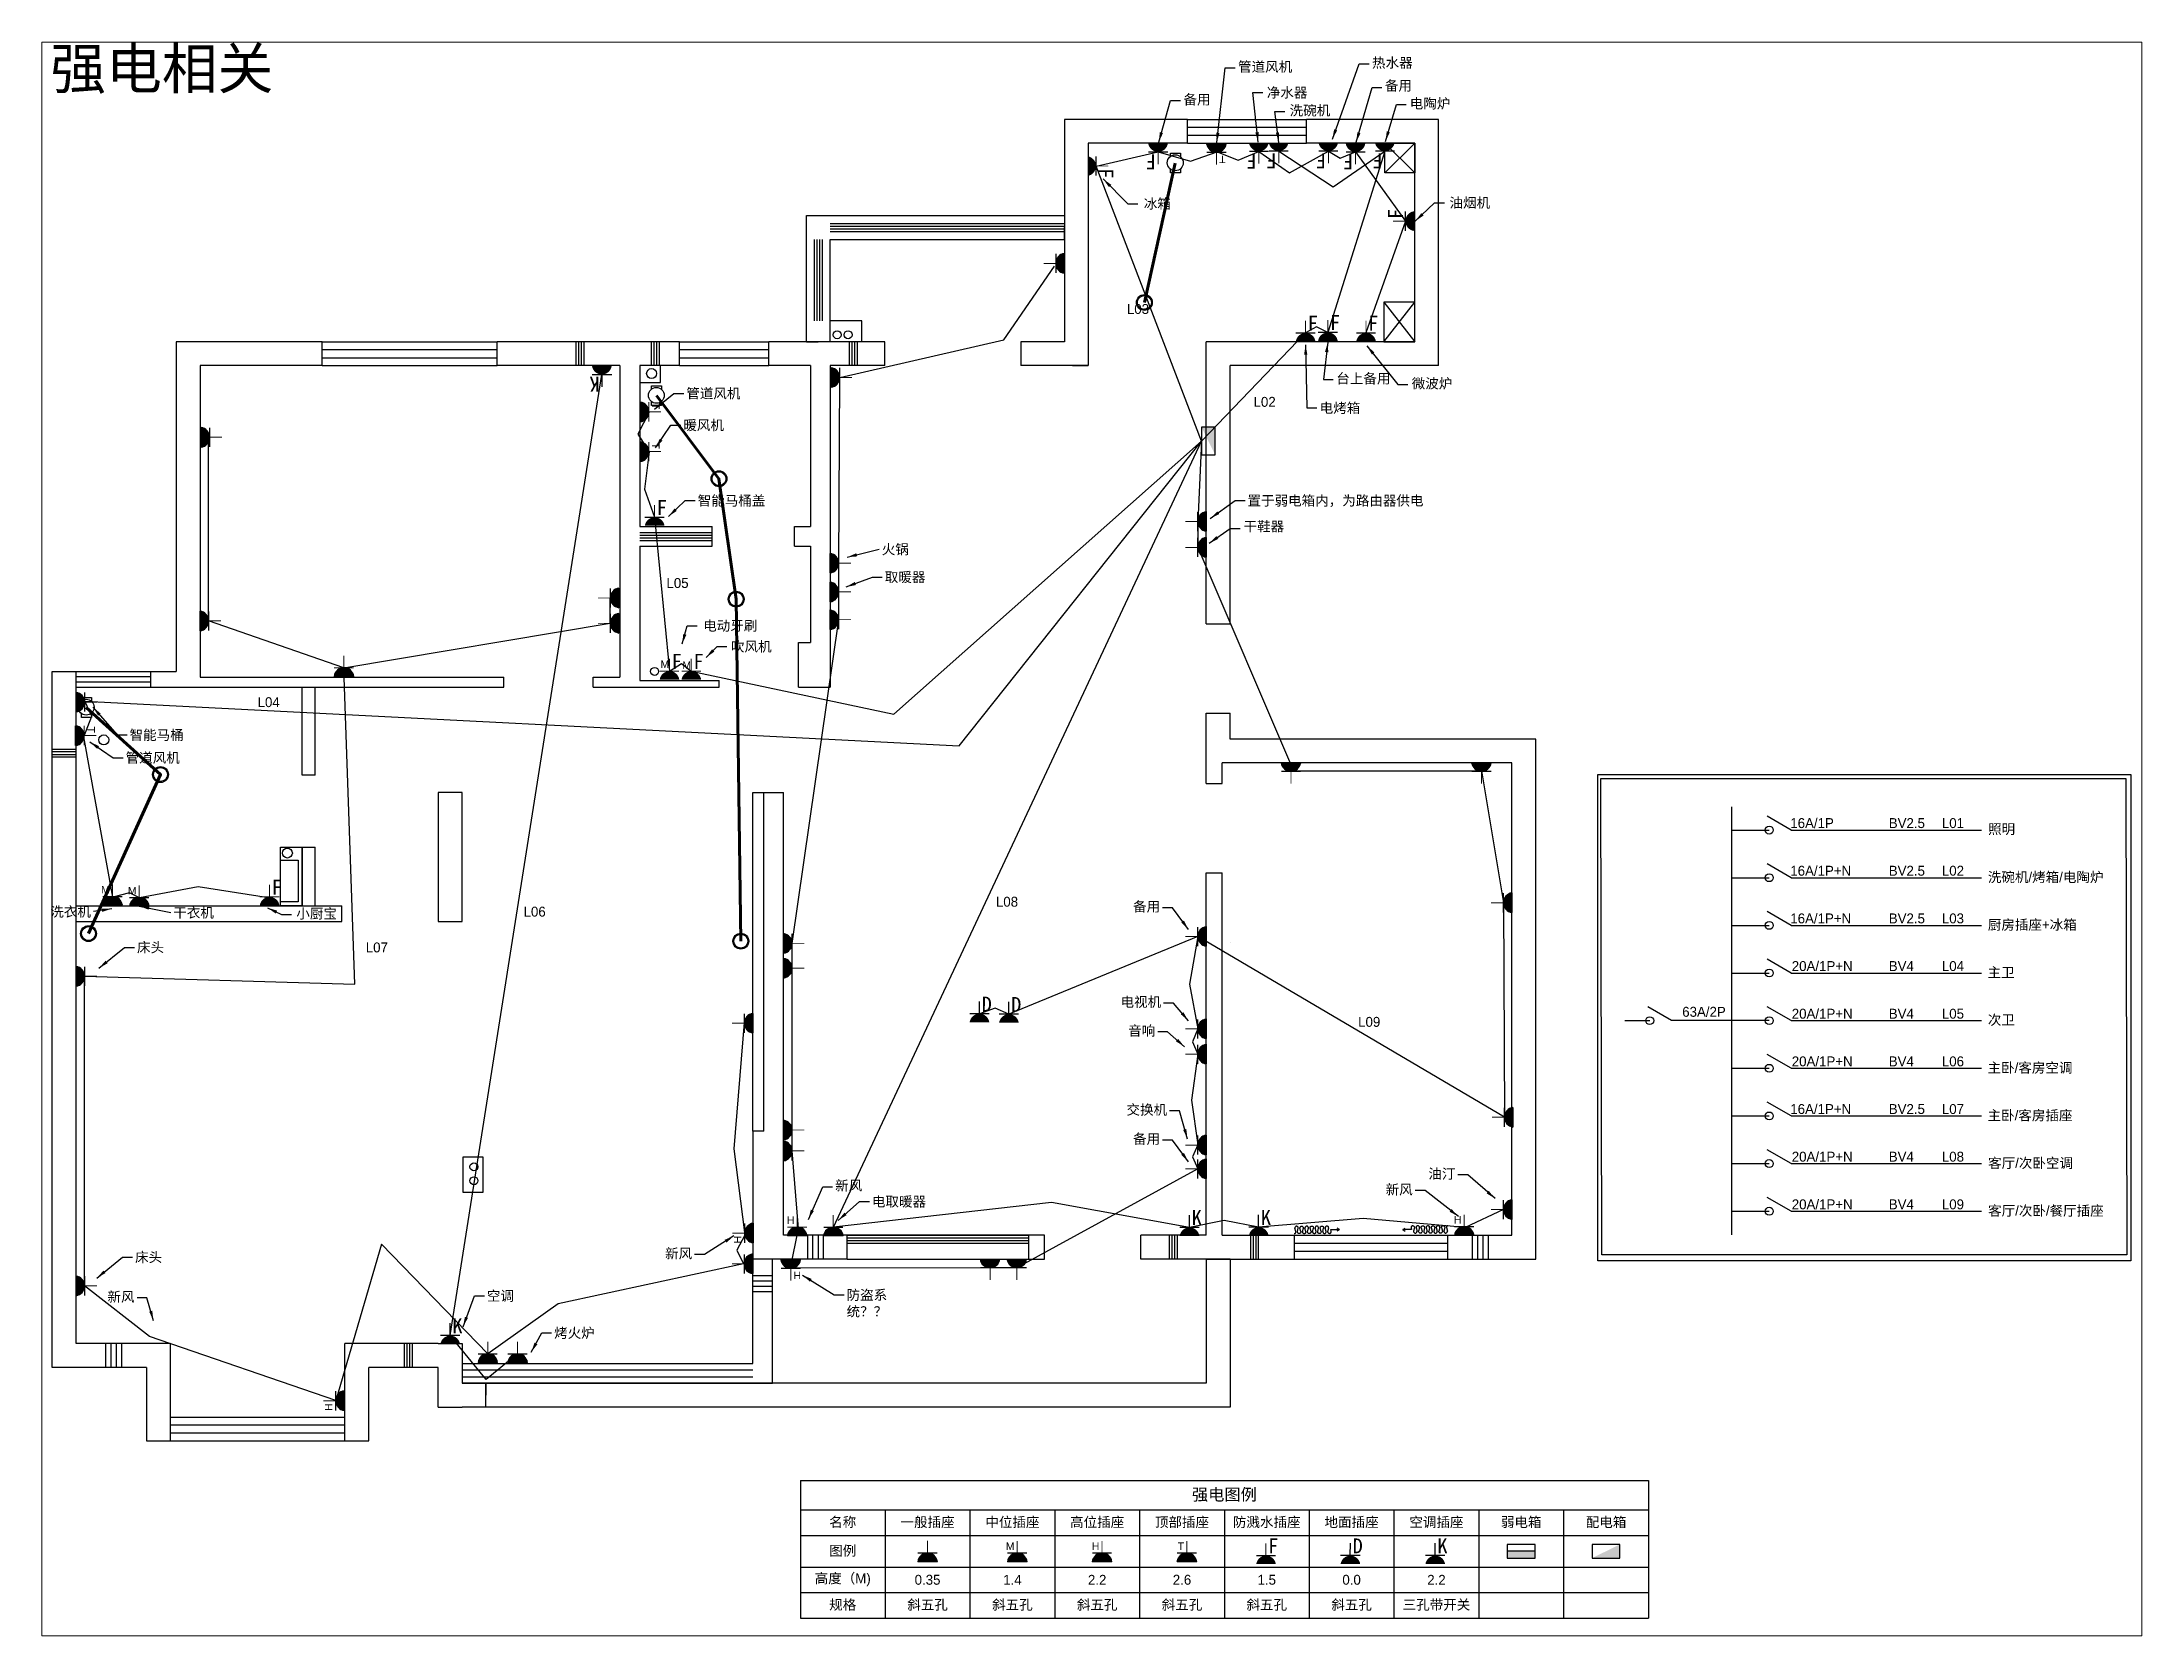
# Paper-space layout 'strong current' of a CAD drawing. Header units: millimetres. Extents: x 0 to 257, y 0 to 195.
# The model-space entities are those that its viewports show. They can reach past a viewport. Long polylines and large blocks are cut down to what shows.
import ezdxf

# ---------------------------------------------------------------- set-up
doc = ezdxf.new("R2010")
doc.units = ezdxf.units.MM
doc.linetypes.add('ACAD_ISO03W100', pattern=[30, 12, -18])
for name, color, linetype in [('air supply', 3, 'Continuous'), ('dim', 7, 'Continuous'), ('lighting', 6, 'Continuous'), ('new wall', 90, 'Continuous'), ('strong current', 1, 'Continuous'), ('wall', 7, 'Continuous'), ('windows', 140, 'Continuous')]:
    doc.layers.add(name, color=color, linetype=linetype)
doc.styles.get("Standard").update_dxf_attribs({"font": 'Heiti SC.ttf'})
doc.styles.add('汉字', font='', dxfattribs={"width": 0.65, "height": 75})
doc.styles.get('汉字').set_extended_font_data('FangSong_GB2312')
doc.linetypes.add('ZIGZAG', pattern='A,0.00254,-5.08,[131,ltypeshp.shx,S=5.08,R=0,X=-5.08,Y=0],-10.16,[131,ltypeshp.shx,S=5.08,R=180,X=5.08,Y=0],-5.08', length=20.32254)
doc.dimstyles.new('副本 ISO-25', dxfattribs={"dimscale": 40, "dimtxt": 2.5, "dimasz": 2.5, "dimexe": 1.25, "dimexo": 0.625, "dimgap": 0.63, "dimtad": 0, "dimdec": 0, "dimtxsty": 'Standard', "dimblk": 'OBLIQUE', "dimblk1": 'OBLIQUE', "dimblk2": 'OBLIQUE', "dimcen": 2.5, "dimadec": 0, "dimazin": 0, "dimtfac": 1, "dimtdec": 0, "dimtmove": 0, "dimatfit": 3, "dimfxl": 1, "dimarcsym": 0})

psp = doc.layouts.new('strong current')

# ---------------------------------------------------------------- texts
at = {"layer": 'wall', "transparency": 33554687, "insert": (1.14, 194.15), "char_height": 5, "attachment_point": 1}
psp.add_mtext_dynamic_manual_height_columns('强电相关', width=71.6264, gutter_width=500, heights=[0], dxfattribs=at)

msp = doc.modelspace()

# ---------------------------------------------------------------- texts
at = {"layer": 'strong current', "color": 0, "transparency": 33554687}
for s, p in [('16A/1P', (18435, 7672.1)), ('BV2.5', (19427.4, 7672.1)), ('L01', (19962.3, 7672.1)), ('照明', (20427.8, 7612.1)), ('16A/1P+N', (18435, 7192.1)), ('BV2.5', (19427.4, 7192.1)), ('L02', (19962.3, 7192.1)), ('洗碗机/烤箱/电陶炉', (20425.3, 7128)), ('16A/1P+N', (18435, 6712.1)), ('BV2.5', (19427.4, 6712.1)), ('L03', (19962.3, 6712.1)), ('厨房插座+冰箱', (20425.3, 6648)), ('20A/1P+N', (18449.8, 6232.1)), ('BV4', (19427.4, 6232.1)), ('L04', (19962.3, 6232.1)), ('主卫', (20422.8, 6168)), ('63A/2P', (17345.8, 5771.3)), ('20A/1P+N', (18449.8, 5752.1)), ('BV4', (19427.4, 5752.1)), ('L05', (19962.3, 5752.1)), ('次卫', (20425.3, 5690.5)), ('20A/1P+N', (18449.8, 5272.1)), ('BV4', (19427.4, 5272.1)), ('L06', (19962.3, 5272.1)), ('主卧/客房空调', (20422.8, 5208)), ('16A/1P+N', (18435, 4792.1)), ('BV2.5', (19427.4, 4792.1)), ('L07', (19962.3, 4792.1)), ('主卧/客房插座', (20422.8, 4728)), ('20A/1P+N', (18449.8, 4312.1)), ('BV4', (19427.4, 4312.1)), ('L08', (19962.3, 4312.1)), ('客厅/次卧空调', (20427.8, 4248)), ('20A/1P+N', (18449.8, 3832.1)), ('BV4', (19427.4, 3832.1)), ('L09', (19962.3, 3832.1)), ('客厅/次卧/餐厅插座', (20427.8, 3768))]:
    msp.add_text(s, height=100, dxfattribs=at).set_placement(p)
at = {"layer": 'strong current', "color": 2, "style": '汉字'}
msp.add_text('D', height=150.5, rotation=359.60076, dxfattribs=at).set_placement((10286.1, 5824.5))
at = {"layer": 'strong current', "ltscale": 8, "char_height": 100}
for s, insert, attachment_point in [('管道风机', (12870, 15390), 1), ('热水器', (14220, 15430), 1), ('备用', (12320, 15060), 1), ('净水器', (13160, 15130), 1), ('备用', (14350, 15200), 1), ('电陶炉', (14600, 15020), 1), ('洗碗机', (13390, 14950), 1), ('冰箱', (11920, 14010), 1), ('\\pxql;油烟机', (15000, 14020), 1), ('管道风机', (7310, 12100), 1), ('\\pxql;台上备用', (13860, 12250), 1), ('微波炉', (14620, 12200), 1), ('\\pxql;电烤箱', (13692.7, 11953.4), 1), ('暖风机', (7280, 11780), 1), ('智能马桶盖', (7425.2, 11020), 1), ('置于弱电箱内，为路由器供电', (12965.2, 11020), 1), ('干鞋器', (12925.2, 10760), 1), ('火锅', (9280, 10530), 1), ('取暖器', (9310, 10250), 1), ('电动牙刷', (7480, 9760), 1), ('吹风机', (7760, 9550), 1), ('智能马桶', (1700, 8660), 1), ('管道风机', (1660, 8430), 1), ('洗衣机', (1310, 6880), 3), ('干衣机', (2140, 6870), 1), ('小厨宝', (3380, 6750), 7), ('备用', (12084.8, 6820), 9), ('床头', (1775.2, 6520), 1), ('电视机', (12094.8, 5860), 9), ('音响', (12034.8, 5570), 9), ('交换机', (12154.8, 4774), 9), ('备用', (12084.8, 4480), 9), ('油汀', (15060, 4130), 9), ('新风', (8810, 4010), 7), ('新风', (14630, 3970), 9), ('电取暖器', (9180, 3960), 1), ('床头', (1755.2, 3400), 1), ('新风', (7368.6, 3325.8), 9), ('新风', (1750, 2890), 9), ('空调', (5300, 3010), 1), ('烤火炉', (5977.7, 2636.8), 1)]:
    msp.add_mtext(s, dxfattribs=dict(at, insert=insert, attachment_point=attachment_point))
at = {"layer": 'strong current', "ltscale": 8, "attachment_point": 1}
for s, width, insert, char_height in [('L03', 290, (11750, 12950), 100), ('L02', 290, (13026.1, 12014.6), 100), ('L05', 530, (7110, 10190), 100), ('{\\fArial|b0|i0|c134|p0;\\C2;M}', 160, (7050, 9360), 75), ('{\\fArial|b0|i0|c134|p0;\\C2;M}', 160, (7270, 9350), 75), ('L04', 280, (2990, 8990), 100), ('L06', 530, (5670, 6880), 100), ('{\\H2x;L08}', 670, (10430, 6980), 50), ('L07', 530, (4080, 6520), 100), ('{\\H2x;L09}', 670, (14080, 5770), 50)]:
    msp.add_mtext_dynamic_manual_height_columns(s, width=width, gutter_width=250, heights=[0], dxfattribs=dict(at, insert=insert, char_height=char_height))
at = {"layer": 'strong current', "ltscale": 8, "insert": (8925.2, 3020), "char_height": 100, "width": 707.043, "attachment_point": 1}
msp.add_mtext('防盗系统？？', dxfattribs=at)

# ---------------------------------------------------------------- blocks, each defined once
blk = doc.blocks.new('*T290')
at = {"layer": 'dim', "color": 0, "linetype": 'ByBlock', "lineweight": -2, "ltscale": 8, "transparency": 16777216}
for p, q in [((0, 0), (760, 0)), ((0, 0), (0, -456)), ((760, 0), (760, -456)), ((0, -132), (760, -132)), ((380, -132), (380, -456)), ((0, -240), (760, -240)), ((0, -348), (760, -348)), ((0, -456), (760, -456))]:
    blk.add_line(p, q, dxfattribs=at)
at = {"layer": 'dim', "color": 0, "ltscale": 8, "transparency": 16777216}
for s, insert, char_height, width, attachment_point in [('top', (190, -186), 54, 344, 5), ('window', (380, -66), 72, 724, 5), ('290', (742, -150), 54, 344, 3), ('bottom', (190, -366), 54, 344, 2), ('900', (742, -366), 54, 344, 3)]:
    blk.add_mtext(s, dxfattribs=dict(at, insert=insert, char_height=char_height, width=width, attachment_point=attachment_point))
blk = doc.blocks.new('socket')
at = {"layer": 'strong current'}
blk.add_hatch(color=2, dxfattribs=at).paths.add_polyline_path([(99, 0, 0.86847), (-99, 0)])
at = {"layer": 'strong current', "color": 2}
blk.add_line((99, 0), (-99, 0), dxfattribs=at)
for points, const_width in [([(-1, 86), (-1, 210)], 9.63), ([(97, 86), (-99, 86)], 12.8)]:
    blk.add_lwpolyline(points, dxfattribs=dict(at, const_width=const_width))
blk.add_arc((0, -14), 100, 8.0533, 171.9467, dxfattribs=at)
blk = doc.blocks.new('socket water proff')
at = {"layer": 'strong current'}
blk.add_hatch(color=2, dxfattribs=at).paths.add_polyline_path([(100, -7, 0.86847), (-98, -7)])
at = {"layer": 'strong current', "color": 2}
for points, const_width in [([(98, 79), (-98, 79)], 12.8), ([(0, 79), (0, 203)], 9.63)]:
    blk.add_lwpolyline(points, dxfattribs=dict(at, const_width=const_width))
at = {"layer": 'strong current', "color": 2, "style": '汉字'}
blk.add_text('F', height=151, dxfattribs=at).set_placement((22, 102))
blk = doc.blocks.new('strong current box')
at = {"layer": 'strong current'}
blk.add_hatch(color=2, dxfattribs=at).paths.add_polyline_path([(-280, 69), (-280, 0), (0, 0), (0, 138), (-280, 0)])
at = {"layer": 'strong current', "color": 2}
blk.add_lwpolyline([(0, 138), (-280, 138), (-280, 0), (0, 0)], close=True, dxfattribs=at)
blk = doc.blocks.new('socket air condition')
at = {"layer": 'strong current'}
h = blk.add_hatch(color=2, dxfattribs=at)
edge = h.paths.add_edge_path()
edge.add_ellipse((1, -20), major_axis=(100, 0), ratio=1, start_angle=8.0533, end_angle=171.9466)
edge.add_line((-98, -6), (100, -6))
at = {"layer": 'strong current', "color": 2}
for p, q in [((98, 80), (-98, 80)), ((0, 80), (0, 204))]:
    blk.add_line(p, q, dxfattribs=at)
at = {"layer": 'strong current', "color": 2, "style": '汉字'}
blk.add_text('K', height=151, dxfattribs=at).set_placement((22, 103))
blk = doc.blocks.new('_Oblique')
at = {"color": 0, "linetype": 'ByBlock', "lineweight": -2}
blk.add_line((-0.5, -0.5), (0.5, 0.5), dxfattribs=at)
blk = doc.blocks.new('*T325')
at = {"layer": 'dim', "color": 0, "linetype": 'ByBlock', "lineweight": -2, "ltscale": 8, "transparency": 16777216}
for p, q in [((0, 0), (952.5, 0)), ((0, 0), (0, -352.5)), ((952.5, 0), (952.5, -352.5)), ((0, -82.5), (952.5, -82.5)), ((0, -150), (952.5, -150)), ((476.25, -82.5), (476.25, -352.5)), ((0, -217.5), (952.5, -217.5)), ((0, -285), (952.5, -285)), ((0, -352.5), (952.5, -352.5))]:
    blk.add_line(p, q, dxfattribs=at)
at = {"layer": 'dim', "color": 0, "ltscale": 8, "transparency": 16777216}
for s, insert, char_height, width, attachment_point in [('东侧门洞', (238.125, -161.25), 33.75, 453.75, 2), ('墙高', (238.125, -116.25), 33.75, 453.75, 5), ('阳台隔断', (476.25, -41.25), 45, 930, 5), ('800', (941.25, -93.75), 33.75, 453.75, 3), ('窗宽', (238.125, -228.75), 33.75, 453.75, 2), ('1830', (941.25, -228.75), 33.75, 453.75, 3)]:
    blk.add_mtext(s, dxfattribs=dict(at, insert=insert, char_height=char_height, width=width, attachment_point=attachment_point))
blk = doc.blocks.new('*T326')
at = {"layer": 'dim', "color": 0, "linetype": 'ByBlock', "lineweight": -2, "ltscale": 8, "transparency": 16777216}
for p, q in [((0, 0), (760, 0)), ((0, 0), (0, -456)), ((760, 0), (760, -456)), ((0, -132), (760, -132)), ((380, -132), (380, -456)), ((0, -240), (760, -240)), ((0, -348), (760, -348)), ((0, -456), (760, -456))]:
    blk.add_line(p, q, dxfattribs=at)
at = {"layer": 'dim', "color": 0, "ltscale": 8, "transparency": 16777216}
for s, insert, char_height, width, attachment_point in [('墙高', (190, -186), 54, 344, 5), ('阳台', (380, -66), 72, 724, 5), ('1200', (742, -150), 54, 344, 3)]:
    blk.add_mtext(s, dxfattribs=dict(at, insert=insert, char_height=char_height, width=width, attachment_point=attachment_point))
blk = doc.blocks.new('fgdgfgfrd')
at = {"layer": ''}
blk.add_hatch(color=2, dxfattribs=at).paths.add_polyline_path([(-169345, -1042559, 0.86847), (-169558, -1042559)])
at = {"layer": '', "color": 2}
blk.add_line((-169345, -1042559), (-169558, -1042559), dxfattribs=at)
for points, const_width in [([(-169347, -1042466), (-169559, -1042466)], 13.8), ([(-169453, -1042466), (-169453, -1042333)], 10.4)]:
    blk.add_lwpolyline(points, dxfattribs=dict(at, const_width=const_width))
blk.add_arc((-169452, -1042574), 108, 8.0533, 171.9467, dxfattribs=at)
blk = doc.blocks.new('socket mid')
at = {"layer": 'strong current', "xscale": 0.9292800000917901, "yscale": 0.9292800000917901, "zscale": 0.9292800000917901}
blk.add_blockref('fgdgfgfrd', (157466, 968825), dxfattribs=at)
at = {"layer": 'strong current', "color": 2, "lineweight": 100, "ltscale": 8, "insert": (-200, 190), "char_height": 75, "attachment_point": 1}
blk.add_mtext_dynamic_manual_height_columns('\\pxqr;{\\fArial|b0|i0|c134|p0;M}', width=170, gutter_width=250, heights=[0], dxfattribs=at)
blk = doc.blocks.new('socket high')
at = {"layer": 'strong current', "xscale": 0.9292800000917901, "yscale": 0.9292800000917901, "zscale": 0.9292800000917901}
blk.add_blockref('fgdgfgfrd', (157466, 968825), dxfattribs=at)
at = {"layer": 'strong current', "color": 2, "lineweight": 100, "ltscale": 8, "insert": (-200, 190), "char_height": 75, "attachment_point": 1}
blk.add_mtext_dynamic_manual_height_columns('\\pxqr;{\\fArial|b0|i0|c134|p0;H}', width=170, gutter_width=250, heights=[0], dxfattribs=at)
blk = doc.blocks.new('socket top')
at = {"layer": 'strong current', "xscale": 0.9292800000917901, "yscale": 0.9292800000917901, "zscale": 0.9292800000917901}
blk.add_blockref('fgdgfgfrd', (157466, 968825), dxfattribs=at)
at = {"layer": 'strong current', "color": 2, "lineweight": 100, "ltscale": 8, "insert": (-200, 190), "char_height": 75, "attachment_point": 1}
blk.add_mtext_dynamic_manual_height_columns('\\pxqr;{\\fArial|b0|i0|c134|p0;T}', width=170, gutter_width=250, heights=[0], dxfattribs=at)
blk = doc.blocks.new('socket ground')
at = {"layer": 'strong current'}
h = blk.add_hatch(color=2, dxfattribs=at)
edge = h.paths.add_edge_path()
edge.add_ellipse((1, -13), major_axis=(100, -1), ratio=1, start_angle=8.0533, end_angle=171.9466)
edge.add_line((-98, 2), (100, 1))
at = {"layer": 'strong current', "color": 2}
for p, q in [((99, 87), (-98, 88)), ((0, 88), (1, 211))]:
    blk.add_line(p, q, dxfattribs=at)
at = {"layer": 'strong current', "color": 2, "style": '汉字'}
blk.add_text('D', height=151, rotation=359.6008, dxfattribs=at).set_placement((23, 110))
blk = doc.blocks.new('light current box')
at = {"layer": 'strong current'}
blk.add_hatch(color=2, dxfattribs=at).paths.add_polyline_path([(-280, 69), (-280, 0), (0, 0), (0, 69)])
at = {"layer": '', "color": 2}
blk.add_line((0, 69), (-280, 69), dxfattribs=at)
at = {"layer": 'strong current', "color": 2}
blk.add_lwpolyline([(0, 138), (-280, 138), (-280, 0), (0, 0)], close=True, dxfattribs=at)
blk = doc.blocks.new('*T330')
at = {"layer": 'strong current', "color": 0, "linetype": 'ByBlock', "lineweight": -2, "ltscale": 8, "transparency": 16777216}
for p, q in [((0, 0), (8546, 0)), ((0, 0), (0, -1385)), ((8546, 0), (8546, -1385)), ((0, -296), (8546, -296)), ((855, -296), (855, -1385)), ((1709, -296), (1709, -1385)), ((2564, -296), (2564, -1385)), ((3418, -296), (3418, -1385)), ((4273, -296), (4273, -1385)), ((5128, -296), (5128, -1385)), ((5982, -296), (5982, -1385)), ((6837, -296), (6837, -1385)), ((7691, -296), (7691, -1385)), ((0, -552), (8546, -552)), ((0, -872), (8546, -872)), ((0, -1128), (8546, -1128)), ((0, -1385), (8546, -1385))]:
    blk.add_line(p, q, dxfattribs=at)
at = {"layer": 'strong current', "color": 0, "ltscale": 8, "transparency": 16777216}
for name, p in [('socket', (1282, -817)), ('socket mid', (2188, -813)), ('socket high', (3043, -813)), ('socket top', (3897, -813)), ('socket water proff', (4692, -835)), ('socket ground', (5542, -843)), ('socket air condition', (6397, -836)), ('light current box', (7404, -781)), ('strong current box', (8259, -781))]:
    blk.add_blockref(name, p, dxfattribs=at)
at = {"layer": 'strong current', "color": 0, "ltscale": 8, "transparency": 16777216, "attachment_point": 5}
for s, insert, char_height, width in [('强电图例', (4273, -148), 120, 8486.1), ('名称', (427, -424), 100, 794.61), ('一般插座', (1282, -424), 100, 794.61), ('中位插座', (2137, -424), 100, 794.61), ('高位插座', (2991, -424), 100, 794.61), ('顶部插座', (3846, -424), 100, 794.61), ('防溅水插座', (4700, -424), 100, 794.61), ('地面插座', (5555, -424), 100, 794.61), ('{\\fArial Unicode MS|b0|i0|c134|p0;空调插座', (6410, -424), 100, 794.61), ('弱电箱', (7264, -424), 100, 794.61), ('配电箱', (8119, -424), 100, 794.61), ('图例', (427, -712), 100, 794.61), ('高度（M)', (427, -1000), 100, 794.61), ('0.35', (1282, -1000), 100, 794.61), ('1.4', (2137, -1000), 100, 794.61), ('2.2', (2991, -1000), 100, 794.61), ('2.6', (3846, -1000), 100, 794.61), ('1.5', (4700, -1000), 100, 794.61), ('0.0', (5555, -1000), 100, 794.61), ('2.2', (6410, -1000), 100, 794.61), ('规格', (427, -1256), 100, 794.61), ('斜五孔', (1282, -1256), 100, 794.61), ('斜五孔', (2137, -1256), 100, 794.61), ('斜五孔', (2991, -1256), 100, 794.61), ('斜五孔', (3846, -1256), 100, 794.61), ('{\\fArial Unicode MS|b0|i0|c134|p0;斜五孔', (4700, -1256), 100, 794.61), ('{\\fArial Unicode MS|b0|i0|c134|p0;斜五孔', (5555, -1256), 100, 794.61), ('{\\fArial Unicode MS|b0|i0|c134|p0;三孔带开关', (6410, -1256), 100, 794.61)]:
    blk.add_mtext(s, dxfattribs=dict(at, insert=insert, char_height=char_height, width=width))
blk = doc.blocks.new('curtain')
for p, q in [((0, 0), (22, 14)), ((0, 0), (22, -14)), ((86, 0), (0, 0)), ((82, 19), (86, 0)), ((117, 19), (108, -17)), ((133, 19), (143, -16)), ((168, 19), (159, -16)), ((184, 19), (194, -16)), ((219, 19), (210, -16)), ((235, 19), (245, -16)), ((270, 19), (261, -16)), ((286, 20), (296, -16)), ((321, 20), (312, -16)), ((337, 20), (347, -16)), ((372, 20), (363, -16)), ((388, 20), (398, -15)), ((423, 20), (414, -15)), ((439, 20), (449, -15))]:
    blk.add_line(p, q)
for points in [[(99, 39, 0.110171), (93, 38, 0.102587), (87, 33, 0.093414), (83, 27, 0.087823), (82, 19, 0.003473), (82, 19, 0.093414)], [(99, 39, -0.110171), (106, 38, -0.102587), (112, 33, -0.093414), (116, 27, -0.087823), (117, 19, -0.003473), (117, 19, -0.093414)], [(150, 39, 0.110171), (144, 38, 0.102587), (138, 33, 0.093414), (134, 27, 0.087823), (133, 19, 0.003473), (133, 19, 0.093414)], [(168, 19, 0.003473), (168, 19, 0.087823), (167, 27, 0.093414), (163, 33, 0.102587), (157, 38, 0.110171), (150, 39, 0.110171)], [(184, 19, -0.003473), (184, 19, -0.087823), (185, 27, -0.093414), (189, 34, -0.102587), (195, 38, -0.110171), (202, 39, -0.110171)], [(202, 39, -0.110171), (208, 38, -0.102587), (214, 34, -0.093414), (218, 27, -0.087823), (219, 20, -0.003473), (219, 19, -0.093414)], [(253, 40, 0.110171), (246, 38, 0.102587), (240, 34, 0.093414), (236, 27, 0.087823), (235, 20, 0.003473), (235, 19, 0.093414)], [(270, 19, 0.003473), (270, 20, 0.087823), (269, 28, 0.093414), (265, 34, 0.102587), (259, 38, 0.110171), (253, 40, 0.110171)], [(286, 20, -0.003473), (286, 20, -0.087823), (287, 28, -0.093414), (291, 34, -0.102587), (297, 38, -0.110171), (304, 40, -0.110171)], [(304, 40, -0.110171), (310, 38, -0.102587), (316, 34, -0.093414), (320, 28, -0.087823), (321, 20, -0.003473), (321, 20, -0.093414)], [(355, 40, 0.110171), (348, 39, 0.102587), (342, 34, 0.093414), (338, 28, 0.087823), (337, 20, 0.003473), (337, 20, 0.093414)], [(372, 20, 0.003473), (372, 20, 0.087823), (371, 28, 0.093414), (367, 34, 0.102587), (361, 39, 0.110171), (355, 40, 0.110171)], [(388, 20, -0.003473), (388, 20, -0.087823), (389, 28, -0.093414), (393, 34, -0.102587), (399, 39, -0.110171), (406, 40, -0.110171)], [(406, 40, -0.110171), (412, 39, -0.102587), (418, 34, -0.093414), (422, 28, -0.087823), (423, 20, -0.003473), (423, 20, -0.093414)], [(457, 40, 0.110171), (450, 39, 0.102587), (444, 35, 0.093414), (440, 28, 0.087823), (439, 20, 0.003473), (439, 20, 0.093414)], [(108, -17, 0.083517), (109, -24, 0.093414), (113, -30, 0.102587), (119, -35, 0.110171), (125, -36, 0.110171), (132, -35, 0.102587), (138, -30, 0.093414), (141, -24, 0.083517), (143, -16, 0.087823)], [(194, -16, -0.083517), (192, -24, -0.093414), (189, -30, -0.102587), (183, -34, -0.110171), (176, -36, -0.110171), (170, -34, -0.102587), (164, -30, -0.093414), (160, -24, -0.083517), (159, -16, -0.087823)], [(210, -16, 0.083517), (211, -23, 0.093414), (215, -30, 0.102587), (221, -34, 0.110171), (227, -36, 0.110171), (234, -34, 0.102587), (240, -30, 0.093414), (243, -23, 0.083517), (245, -16, 0.087823)], [(296, -16, -0.083517), (295, -23, -0.093414), (291, -30, -0.102587), (285, -34, -0.110171), (278, -35, -0.110171), (272, -34, -0.102587), (266, -30, -0.093414), (262, -23, -0.083517), (261, -16, -0.087823)], [(312, -16, 0.083517), (313, -23, 0.093414), (317, -29, 0.102587), (323, -34, 0.110171), (329, -35, 0.110171), (336, -34, 0.102587), (342, -29, 0.093414), (346, -23, 0.083517), (347, -16, 0.087823)], [(398, -15, -0.083517), (397, -23, -0.093414), (393, -29, -0.102587), (387, -34, -0.110171), (380, -35, -0.110171), (374, -34, -0.102587), (368, -29, -0.093414), (364, -23, -0.083517), (363, -16, -0.087823)], [(414, -15, 0.083517), (415, -23, 0.093414), (419, -29, 0.102587), (425, -33, 0.110171), (431, -35, 0.110171), (438, -33, 0.102587), (444, -29, 0.093414), (448, -23, 0.083517), (449, -15, 0.087823)]]:
    blk.add_lwpolyline(points, format="xyb")
blk = doc.blocks.new('1 gang switch')
at = {"layer": 'lighting'}
blk.add_hatch(color=2, dxfattribs=at).paths.add_polyline_path([(-41, 22, 1), (41, -22, 1)])
at = {"layer": 'lighting', "color": 2}
for p, q in [((21, 41), (114, 117)), ((114, 117), (146, 79))]:
    blk.add_line(p, q, dxfattribs=at)
blk.add_circle((0, 0), 46.7, dxfattribs=at)
blk = doc.blocks.new('2 gang switch')
at = {"layer": 'lighting'}
blk.add_hatch(color=2, dxfattribs=at).paths.add_polyline_path([(-43, 17, 1), (43, -17, 1)])
at = {"layer": 'lighting', "color": 2}
for p, q in [((17, 43), (101, 128)), ((71, 97), (107, 62)), ((101, 128), (136, 94))]:
    blk.add_line(p, q, dxfattribs=at)
blk.add_circle((0, 0), 46.7, dxfattribs=at)
blk = doc.blocks.new('3 gang switch')
at = {"layer": 'lighting'}
blk.add_hatch(color=2, dxfattribs=at).paths.add_polyline_path([(-44, 17, 1), (44, -17, 1)])
at = {"layer": 'lighting', "color": 2}
for p, q in [((16, 43), (99, 130)), ((66, 96), (102, 58)), ((83, 112), (119, 78)), ((99, 130), (135, 96))]:
    blk.add_line(p, q, dxfattribs=at)
blk.add_circle((0, 0), 46.7, dxfattribs=at)
blk = doc.blocks.new('4 gang switch')
at = {"layer": 'lighting'}
blk.add_hatch(color=2, dxfattribs=at).paths.add_polyline_path([(-39, 25, 1), (39, -25, 1)])
at = {"layer": 'lighting', "color": 2}
for p, q in [((25, 39), (124, 107)), ((68, 69), (97, 28)), ((89, 81), (117, 41)), ((104, 91), (133, 50)), ((124, 107), (152, 66))]:
    blk.add_line(p, q, dxfattribs=at)
blk.add_circle((0, 0), 46.7, dxfattribs=at)
blk = doc.blocks.new('2 way switch')
at = {"layer": 'lighting'}
blk.add_hatch(color=2, dxfattribs=at).paths.add_polyline_path([(-41, 22, 1), (41, -22, 1)])
at = {"layer": 'lighting', "color": 2}
for p, q in [((21, 41), (84, 88)), ((84, 88), (115, 49)), ((-85, -78), (-116, -40)), ((-21, -41), (-85, -78))]:
    blk.add_line(p, q, dxfattribs=at)
blk.add_circle((0, 0), 46.7, dxfattribs=at)
blk = doc.blocks.new('*T339')
at = {"layer": 'lighting', "color": 0, "linetype": 'ByBlock', "lineweight": -2, "ltscale": 8, "transparency": 16777216}
for p, q in [((0, 0), (1531, 0)), ((0, 0), (0, -1571)), ((1531, 0), (1531, -1571)), ((0, -256), (1531, -256)), ((539, -256), (539, -1571)), ((0, -516), (1531, -516)), ((0, -787), (1531, -787)), ((0, -1060), (1531, -1060)), ((0, -1309), (1531, -1309)), ((0, -1571), (1531, -1571))]:
    blk.add_line(p, q, dxfattribs=at)
at = {"layer": 'lighting', "color": 0, "ltscale": 8, "transparency": 16777216}
for name, p in [('1 gang switch', (220, -421)), ('2 gang switch', (225, -692)), ('3 gang switch', (225, -965)), ('4 gang switch', (217, -1214)), ('2 way switch', (270, -1445))]:
    blk.add_blockref(name, p, dxfattribs=at)
at = {"layer": 'lighting', "color": 0, "ltscale": 8, "transparency": 16777216, "attachment_point": 5}
for s, insert, char_height, width in [('{\\C7;开关图例}', (766, -128), 120, 1471.39), ('{\\fSimSun|b0|i0|c134|p0;\\W0.8;\\C7;暗装单联开关}', (1035, -386), 100, 932.41), ('{\\fSimSun|b0|i0|c134|p0;\\W0.8;\\C7;暗装双联开关}', (1035, -651), 100, 932.41), ('{\\fSimSun|b0|i0|c134|p0;\\W0.8;\\C7;暗装三联开关}', (1035, -923), 100, 932.41), ('{\\fSimSun|b0|i0|c134|p0;\\W0.8;\\C7;暗装四联开关}', (1035, -1184), 100, 932.41), ('{\\fSimSun|b0|i0|c134|p0;\\W0.8;\\C7;暗装双控开关}', (1035, -1440), 100, 932.41)]:
    blk.add_mtext(s, dxfattribs=dict(at, insert=insert, char_height=char_height, width=width))

# ---------------------------------------------------------------- hatches: boundary and pattern name
at = {"layer": 'strong current'}
h = msp.add_hatch(color=2, dxfattribs=at)
edge = h.paths.add_edge_path()
edge.add_ellipse((10264.1, 5701.6), major_axis=(100, -0.7), ratio=1, start_angle=8.0533, end_angle=171.94663)
edge.add_line((10165.1, 5716.3), (10363.2, 5714.9))

# ---------------------------------------------------------------- linework, layer by layer
at = {"layer": 'air supply', "transparency": 33554687}
for points in [[(12189.8, 14437.4), (12189.8, 14469.8), (12289.8, 14469.8), (12289.8, 14433.1)], [(12289.8, 14312.7), (12289.8, 14269.8), (12189.8, 14269.8), (12189.8, 14308.4)], [(6960.8, 12094.5), (6960.8, 12126.9), (7060.8, 12126.9), (7060.8, 12090.2)], [(7060.8, 11969.8), (7060.8, 11926.9), (6960.8, 11926.9), (6960.8, 11965.5)], [(1215, 8954.6), (1215, 8987), (1315, 8987), (1315, 8950.3)], [(1315, 8829.9), (1315, 8787), (1215, 8787), (1215, 8825.6)]]:
    msp.add_lwpolyline(points, dxfattribs=at)
at = {"layer": 'air supply', "linetype": 'ZIGZAG', "lineweight": 70, "ltscale": 5, "transparency": 33554687}
for points in [[(11926.1, 12965), (12237.1, 14369.8)], [(7008.1, 12030), (7639.4, 11190.6), (7812.7, 9977.5), (7859.9, 6532.9)], [(1262.3, 8887), (2011.6, 8210.8), (1285.4, 6608.9)]]:
    msp.add_lwpolyline(points, dxfattribs=at)
at = {"layer": 'air supply', "transparency": 33554687}
for centre, radius in [((12237.1, 14372.9), 80), ((11926.1, 12965), 80), ((11926.1, 12965), 70), ((7008.1, 12030), 80), ((7639.4, 11190.6), 80), ((7639.4, 11190.6), 70), ((7812.7, 9977.5), 80), ((7812.7, 9977.5), 70), ((1262.3, 8890.1), 80), ((2011.6, 8210.8), 80), ((2011.6, 8210.8), 70), ((1285.4, 6608.9), 80), ((1285.4, 6608.9), 70), ((7859.9, 6532.9), 80), ((7859.9, 6532.9), 70)]:
    msp.add_circle(centre, radius, dxfattribs=at)
at = {"layer": 'new wall', "ltscale": 8}
for p, q in [((14350, 14270), (14650, 14570)), ((14350, 14570), (14650, 14270)), ((7050, 12160), (7050, 12330)), ((6840, 12160), (7050, 12160)), ((7980, 4620), (7980, 8030)), ((7980, 8030), (8090, 8030))]:
    msp.add_line(p, q, dxfattribs=at)
at = {"layer": 'new wall'}
for p, q in [((8600, 13600), (8600, 12780)), ((8680, 13600), (8680, 12780)), ((9080, 12780), (8760, 12780)), ((9080, 12570), (9080, 12780)), ((3440, 8204.4), (3440, 9090.3)), ((3570, 8204.4), (3570, 9090.3)), ((3570, 8204.4), (3440, 8204.4)), ((3440, 6890), (3440, 7480)), ((3440, 7480), (3570, 7480)), ((3570, 6890), (3570, 7480)), ((1160, 6890), (3840, 6890)), ((3840, 6730), (3840, 6890)), ((1160, 6730), (3840, 6730)), ((10760.1, 3330), (10760.1, 3570)), ((10920.1, 3330), (10920.1, 3570)), ((7980, 2280), (7980, 3330)), ((8180, 2080), (8180, 3330)), ((5050, 2280), (7980, 2280)), ((5050, 2280, 10), (7980, 2280, 10)), ((5290, 2080), (5050, 2080)), ((5050, 2080), (8180, 2080)), ((5050, 2080, 10), (7980, 2080, 10))]:
    msp.add_line(p, q, dxfattribs=at)
at = {"layer": 'new wall', "linetype": 'ACAD_ISO03W100'}
for p, q in [((8626.4, 13600), (8626.4, 12780)), ((8653.6, 13600), (8653.6, 12780)), ((5050, 2214, 10), (7980, 2214, 10)), ((5050, 2146, 10), (7980, 2146, 10))]:
    msp.add_line(p, q, dxfattribs=at)
at = {"layer": 'new wall', "transparency": 33554687}
for p, q in [((10920.1, 3570), (8929.9, 3570)), ((8930, 3330), (10920.1, 3330))]:
    msp.add_line(p, q, dxfattribs=at)
at = {"layer": 'new wall', "linetype": 'Continuous'}
msp.add_line((5050, 2280), (5050, 2080), dxfattribs=at)
at = {"layer": 'new wall', "ltscale": 8}
for points in [[(14650, 14570), (14650, 14270), (14350, 14270), (14350, 14570)], [(3440, 6890), (3220, 6890), (3220, 7480), (3440, 7480)]]:
    msp.add_lwpolyline(points, close=True, dxfattribs=at)
at = {"layer": 'new wall', "linetype": 'ACAD_ISO03W100'}
msp.add_lwpolyline([(3220, 7350), (3400, 7350), (3400, 6930), (3220, 6930)], close=True, dxfattribs=at)
at = {"layer": 'new wall'}
msp.add_lwpolyline([(5060, 4000), (5060, 4360), (5260, 4360), (5260, 4000)], close=True, dxfattribs=at)
at = {"layer": 'strong current', "color": 0, "ltscale": 8, "transparency": 33554687}
for p, q in [((16494.7, 3312.1), (16494.7, 8212.1)), ((16494.7, 8212.1), (21866.7, 8212.1)), ((16534.7, 3372.1), (16524.7, 8172.1)), ((16524.7, 8172.1), (21816.7, 8172.1)), ((21816.7, 8172.1), (21826.7, 3372.1)), ((21866.7, 8212.1), (21866.7, 3312.1)), ((21866.7, 3312.1), (16494.7, 3312.1)), ((21826.7, 3372.1), (16534.7, 3372.1))]:
    msp.add_line(p, q, dxfattribs=at)
at = {"layer": 'strong current', "color": 0, "ltscale": 8}
for p, q in [((17843.1, 7885.4, 60), (17843.1, 3575.4, 20)), ((17843.1, 7652.1), (18222.3, 7652.1)), ((18442.3, 7652.1), (18202.3, 7792.1)), ((18442.3, 7652.1), (20360.7, 7652.1)), ((18442.3, 7172.1), (18202.3, 7312.1)), ((17843.1, 7172.1), (18222.3, 7172.1)), ((18442.3, 7172.1), (20360.7, 7172.1)), ((18442.3, 6692.1), (18202.3, 6832.1)), ((17843.1, 6692.1), (18222.3, 6692.1)), ((18442.3, 6692.1), (20360.7, 6692.1)), ((18442.3, 6212.1), (18202.3, 6352.1)), ((17843.1, 6212.1), (18222.3, 6212.1)), ((18442.3, 6212.1), (20360.7, 6212.1)), ((16768.9, 5732.1), (17018.9, 5732.1)), ((17238.9, 5732.1), (16998.9, 5872.1)), ((18222.3, 5732.1), (17238.9, 5732.1)), ((18442.3, 5732.1), (18202.3, 5872.1)), ((18442.3, 5732.1), (20360.7, 5732.1)), ((18442.3, 5252.1), (18202.3, 5392.1)), ((17843.1, 5252.1), (18222.3, 5252.1)), ((18442.3, 5252.1), (20360.7, 5252.1)), ((18442.3, 4772.1), (18202.3, 4912.1)), ((17843.1, 4772.1), (18222.3, 4772.1)), ((18442.3, 4772.1), (20360.7, 4772.1)), ((17843.1, 4292.1), (18222.3, 4292.1)), ((18442.3, 4292.1), (18202.3, 4432.1)), ((18442.3, 4292.1), (20360.7, 4292.1)), ((17843.1, 3812.1), (18222.3, 3812.1)), ((18442.3, 3812.1), (18202.3, 3952.1)), ((18442.3, 3812.1), (20360.7, 3812.1))]:
    msp.add_line(p, q, dxfattribs=at)
at = {"layer": 'strong current', "ltscale": 8}
msp.add_line((12790.8, 6521.7), (12790.8, 6521.7), dxfattribs=at)
at = {"layer": 'strong current', "color": 2}
for p, q in [((10263.7, 5801.8), (10264.6, 5925.3)), ((10361.9, 5801.1), (10165.5, 5802.5))]:
    msp.add_line(p, q, dxfattribs=at)
at = {"layer": 'strong current', "ltscale": 8}
for points in [[(12502.1, 11569.9), (11439.4, 14340), (12064.7, 14481.8), (12390, 14390), (12660, 14484), (12870, 14400), (13080, 14487.1), (13390, 14270), (13780, 14490.6), (13900, 14420), (14054.7, 14481.8), (14555.6, 13784.4), (14159, 12659.4)], [(13280, 14490), (13830, 14130), (14350, 14490), (13774.4, 12664.4), (13660, 12720), (13550, 12659.4), (12502.1, 11569.9)], [(12502.1, 11569.9), (12464, 10760), (12463.8, 10499), (13429.4, 8247.6), (15323.5, 8247.6), (15544, 6920), (15554, 4760), (12464, 6580), (12380, 6100), (12464, 5650), (12410, 5520), (12464, 5395), (12400, 4930), (12464, 4480), (12410, 4360), (12464, 4240), (10640, 3244), (10374.3, 3244.1), (8360, 3240), (8440, 3640), (8376, 4420), (8376, 4631), (8376.2, 6261), (8376, 6510), (8846.2, 9771), (8846.2, 10051), (8846, 10340), (8856, 12209.5), (10510, 12590), (11020, 13330)], [(5609, 2376.2), (5293.1, 2117.2), (4930, 2560), (6460, 12240)], [(6936, 11860), (6820, 11640), (6936.2, 11461), (6888.1, 11085.5), (6990, 10802.9), (7140, 9252.9), (7260, 9330), (7360, 9252.9), (9400, 8820), (12502.1, 11569.9)], [(3100, 6970), (2390, 7080), (1800, 6970), (1700, 7020), (1530, 6976), (1240, 8590), (1320, 8800), (1250, 8950), (10060, 8500), (12502.1, 11569.9)], [(7892.4, 5714.2), (7790, 4440), (7900, 3570), (7820, 3420), (7887.5, 3282), (6020, 2880), (5310, 2376), (4240, 3480), (3777.2, 1905.2), (1900, 2550), (1246, 3060.9), (1246.2, 6179.5), (3970, 6100), (3859, 9286.2), (2496.2, 9758.2), (2496.2, 11608.2)], [(15544, 3829), (15160, 3650), (14130, 3740), (13077.5, 3652.5), (12730, 3720), (12380, 3650), (10990, 3900), (8792, 3650.8), (12502.1, 11569.9)], [(3860, 9286), (6543.8, 9734), (6543.8, 9989)]]:
    msp.add_lwpolyline(points, dxfattribs=at)
at = {"layer": 'strong current', "transparency": 33554687}
msp.add_lwpolyline([(12463.8, 6579), (10560.3, 5797.7), (10423.3, 5858), (10263.7, 5801.8)], dxfattribs=at)
at = {"layer": 'strong current', "color": 0, "ltscale": 8}
for centre in [(18222.3, 7652.1), (18222.3, 7172.1), (18222.3, 6692.1), (18222.3, 6212.1), (17018.9, 5732.1), (18222.3, 5732.1), (18222.3, 5252.1), (18222.3, 4772.1), (18222.3, 4292.1), (18222.3, 3812.1)]:
    msp.add_circle(centre, 40, dxfattribs=at)
at = {"layer": 'wall'}
for p, q in [((12360, 14810), (11120, 14810)), ((11120, 14810), (11120, 12570)), ((12360, 14570), (12360, 14810)), ((14890, 14810), (13560, 14810)), ((13560, 14570), (13560, 14810)), ((14890, 12330), (14890, 14810)), ((12360, 14570), (11360, 14570)), ((11360, 14570), (11360, 12330)), ((14650, 14570), (13560, 14570)), ((14650, 12570), (14650, 14570)), ((8520, 12570), (8520, 13840)), ((8520, 13840), (11120, 13840)), ((11120, 13840), (11120, 13720)), ((8760, 12570), (8760, 13600)), ((8760, 13600), (11120, 13600)), ((11120, 13600), (11120, 13720)), ((3640, 12570), (2170, 12570)), ((2170, 12570), (2170, 9250)), ((3640, 12330), (3640, 12570)), ((7240, 12570), (5405, 12570)), ((5405, 12330), (5405, 12570)), ((6200, 12330), (6200, 12570)), ((6280, 12330), (6280, 12570)), ((6960, 12330), (6960, 12570)), ((7040, 12330), (7040, 12570)), ((7240, 12330), (7240, 12570)), ((9310, 12570), (8140, 12570)), ((8140, 12330), (8140, 12570)), ((8520, 12570), (8640, 12570)), ((8760, 12570), (8640, 12570)), ((8955, 12330), (8955, 12570)), ((9035, 12330), (9035, 12570)), ((9310, 12330), (9310, 12570)), ((11120, 12570), (10680, 12570)), ((10680, 12570), (10680, 12330)), ((14650, 12570), (12550, 12570)), ((12550, 9730), (12550, 12570)), ((3640, 12330), (2410, 12330)), ((2410, 12330), (2410, 9192.3)), ((6640, 12330), (5405, 12330)), ((6640, 12330), (6640, 9192.3)), ((7240, 12330), (6840, 12330)), ((6840, 12330), (6840, 10710)), ((8560, 12330), (8140, 12330)), ((8560, 12330), (8560, 10710)), ((9310, 12330), (8760, 12330)), ((8760, 12330), (8760, 9090.3)), ((11360, 12330), (10680, 12330)), ((14890, 12330), (12790, 12330)), ((12790, 9730), (12790, 12330)), ((6840, 10710), (7570.1, 10710)), ((7570.1, 10510), (7570.1, 10710)), ((8400, 10710), (8560, 10710)), ((8400, 10510), (8400, 10710)), ((6840, 10510), (6840, 9158.5)), ((6840, 10510), (7570.1, 10510)), ((8400, 10510), (8560, 10510)), ((8560, 10510), (8560, 9540.3)), ((12550, 9730), (12790, 9730)), ((920, 2240), (920, 9250.3)), ((1160, 6890), (1160, 9250.3)), ((1910, 9250), (2170, 9250)), ((1910, 9250), (1910, 9090.3)), ((2410, 9192.3), (5470, 9192.3)), ((5470, 9090.3), (5470, 9192.3)), ((6370, 9192.3), (6640, 9192.3)), ((6370, 9090.3), (6370, 9192.3)), ((6840, 9158.5), (7640, 9158.5)), ((7640, 9090.3), (7640, 9158.5)), ((1910, 9090.3), (5470, 9090.3)), ((6370, 9090.3), (7640, 9090.3)), ((8440, 9090.3), (8760, 9090.3)), ((12550, 8830), (12790, 8830)), ((12550, 8120), (12550, 8830)), ((12790, 8567.5), (12790, 8830)), ((920, 8468), (1160, 8468)), ((15870, 8567.5), (12790, 8567.5)), ((15870, 3330), (15870, 8567.5)), ((920, 8388), (1160, 8388)), ((15630, 8327.5), (12710, 8327.5)), ((12710, 8120), (12710, 8327.5)), ((15630, 3570), (15630, 8327.5)), ((12550, 8120), (12710, 8120)), ((8090, 8030), (8290, 8030)), ((8090, 4620), (8090, 8030)), ((8290, 3570), (8290, 8030)), ((12550, 3570), (12550, 7220)), ((12550, 7220), (12710, 7220)), ((12710, 3570), (12710, 7220)), ((1160, 2480), (1160, 6890)), ((8930, 3570), (8290, 3570)), ((8529.9, 3570), (8529.9, 3330)), ((8689.9, 3570), (8689.9, 3330)), ((8930, 3330), (8930, 3570)), ((12550, 3570), (11890, 3570)), ((11890, 3330), (11890, 3570)), ((12180, 3330), (12180, 3570)), ((12260, 3330), (12260, 3570)), ((12710, 3570), (13440, 3570)), ((12997.5, 3330), (12997.5, 3570)), ((13077.5, 3330), (13077.5, 3570)), ((13440, 3330), (13440, 3570)), ((14980, 3570), (15630, 3570)), ((14980, 3570), (14980, 3330)), ((15229.9, 3570), (15229.9, 3330)), ((15389.9, 3570), (15389.9, 3330)), ((8930, 3330), (7980, 3330)), ((12550, 3330), (11890, 3330)), ((12550, 3330), (13440, 3330)), ((12550, 3330), (12670, 3330)), ((12550, 3330), (12550, 2080)), ((12790, 3330), (12670, 3330)), ((12790, 3330), (12790, 1840)), ((14980, 3330), (15870, 3330)), ((7980, 3164.9), (8180, 3164.9)), ((7980, 3004.9), (8180, 3004.9)), ((2110, 2480), (1160, 2480)), ((1457.2, 2480), (1457.2, 2240)), ((1617.2, 2480), (1617.2, 2240)), ((2110, 2480), (2110, 2240)), ((4810, 2480), (3870, 2480)), ((3870, 2240), (3870, 2480)), ((4470, 2240), (4470, 2480)), ((4550, 2240), (4550, 2480)), ((1870, 2240), (920, 2240)), ((1870, 2240), (1870, 1500)), ((2110, 2240), (2110, 1500)), ((3870, 1500), (3870, 2240)), ((4810, 2240), (4110, 2240)), ((4110, 1500), (4110, 2240)), ((5290, 1840), (5290, 2080)), ((12550, 2080), (5290, 2080)), ((5290, 2080), (5290, 1960)), ((5290, 1840), (5290, 1960)), ((2110, 1740), (3870, 1740)), ((5290, 1840), (5050, 1840)), ((12790, 1840), (5290, 1840)), ((1870, 1500), (4110, 1500))]:
    msp.add_line(p, q, dxfattribs=at)
at = {"layer": 'wall', "ltscale": 8}
for p, q in [((14340, 12970), (14650, 12570)), ((14340, 12570), (14650, 12970)), ((8090, 4620), (7980, 4620)), ((7980, 4620), (7980, 3330))]:
    msp.add_line(p, q, dxfattribs=at)
at = {"layer": 'wall', "linetype": 'ACAD_ISO03W100'}
for p, q in [((6226.4, 12330), (6226.4, 12570)), ((6253.6, 12330), (6253.6, 12570)), ((6986.4, 12330), (6986.4, 12570)), ((7013.6, 12330), (7013.6, 12570)), ((8981.4, 12330), (8981.4, 12570)), ((9008.6, 12330), (9008.6, 12570)), ((920, 8441.6), (1160, 8441.6)), ((920, 8414.4), (1160, 8414.4)), ((8582.7, 3570), (8582.7, 3330)), ((8637.1, 3570), (8637.1, 3330)), ((12206.4, 3330), (12206.4, 3570)), ((12233.6, 3330), (12233.6, 3570)), ((13023.9, 3330), (13023.9, 3570)), ((13051.1, 3330), (13051.1, 3570)), ((15282.7, 3570), (15282.7, 3330)), ((15337.1, 3570), (15337.1, 3330)), ((7980, 3112.1), (8180, 3112.1)), ((7980, 3057.7), (8180, 3057.7)), ((1510, 2480), (1510, 2240)), ((1564.4, 2480), (1564.4, 2240)), ((4496.4, 2240), (4496.4, 2480)), ((4523.6, 2240), (4523.6, 2480))]:
    msp.add_line(p, q, dxfattribs=at)
at = {"layer": 'wall', "linetype": 'Continuous'}
for p, q in [((11200, 12330), (11360, 12330)), ((920, 9250.3), (1160, 9250.3)), ((5050, 7830), (5050, 8030)), ((12790, 3330), (12550, 3330)), ((12550, 3330), (12790, 3330)), ((5290, 1840), (5290, 2080)), ((4810, 1840), (5050, 1840))]:
    msp.add_line(p, q, dxfattribs=at)
at = {"layer": 'wall', "ltscale": 4}
for p, q in [((4810, 2480), (5050, 2480)), ((5050, 2480), (5050, 2080)), ((4810, 1840), (4810, 2240)), ((5050, 2080), (5290, 2080))]:
    msp.add_line(p, q, dxfattribs=at)
at = {"layer": 'wall'}
for points in [[(14650, 12570), (14650, 12970), (14340, 12970), (14340, 12570)], [(4810, 8030), (4810, 6730), (5050, 6730), (5050, 8030)]]:
    msp.add_lwpolyline(points, close=True, dxfattribs=at)
at = {"layer": 'wall', "ltscale": 8}
msp.add_lwpolyline([(8440, 9090.3), (8440, 9540.3), (8560, 9540.3)], dxfattribs=at)
at = {"layer": 'wall'}
for centre, radius in [((8830, 12640), 40), ((8940, 12640), 40), ((6960, 12250), 50), ((6990, 9250), 40), ((1440, 8560.3), 50), ((3290, 7420.3), 50), ((5170, 4260), 40), ((5170, 4120), 40)]:
    msp.add_circle(centre, radius, dxfattribs=at)
at = {"layer": 'windows'}
for p, q in [((12360, 14810), (13560, 14810)), ((12360, 14570), (13560, 14570)), ((8760, 13760), (11120, 13760)), ((8760, 13680), (11120, 13680)), ((3640, 12570), (5405, 12570)), ((7240, 12570), (8140, 12570)), ((3640, 12330), (5405, 12330)), ((7240, 12330), (8140, 12330)), ((6840, 10648.8), (7570.1, 10648.8)), ((6840, 10568.8), (7570.1, 10568.8)), ((1160, 9250.3), (1910, 9250.3)), ((1160, 9090.3), (1910, 9090.3)), ((8929.9, 3570), (10760, 3570)), ((8929.9, 3490), (10760, 3490)), ((13440, 3570), (14980, 3570)), ((13440, 3330), (14980, 3330))]:
    msp.add_line(p, q, dxfattribs=at)
at = {"layer": 'windows', "linetype": 'ACAD_ISO03W100'}
for p, q in [((12360, 14730.8), (13560, 14730.8)), ((12360, 14649.2), (13560, 14649.2)), ((8760, 13733.6), (11120, 13733.6)), ((8760, 13706.4), (11120, 13706.4)), ((3640, 12490.8), (5405, 12490.8)), ((7240, 12490.8), (8140, 12490.8)), ((3640, 12409.2), (5405, 12409.2)), ((7240, 12409.2), (8140, 12409.2)), ((6840, 10622.4), (7570.1, 10622.4)), ((6840, 10595.2), (7570.1, 10595.2)), ((1160, 9197.5), (1910, 9197.5)), ((1160, 9143.1), (1910, 9143.1)), ((8929.9, 3543.6), (10760, 3543.6)), ((8929.9, 3516.4), (10760, 3516.4)), ((13440, 3490.8), (14980, 3490.8)), ((13440, 3409.2), (14980, 3409.2)), ((2110, 1660.8), (3870, 1660.8)), ((2110, 1579.2), (3870, 1579.2))]:
    msp.add_line(p, q, dxfattribs=at)

# ---------------------------------------------------------------- block references
for name, p in [('*T290', (12510, 14330)), ('*T326', (9610, 13350)), ('*T339', (16498.3, 10055.3)), ('*T325', (9340.3, 3962.5)), ('*T330', (8459.1, 1100.1))]:
    msp.add_blockref(name, p)
at = {"layer": 'strong current'}
for name, p, rotation in [('socket water proff', (11360, 14340), 270), ('socket water proff', (12064.7, 14561.2), 180), ('socket top', (12650, 14560), 180), ('socket water proff', (13080, 14566.5), 180), ('socket water proff', (13280, 14569.4), 180), ('socket water proff', (13780, 14570), 180), ('socket water proff', (14054.7, 14561.2), 180), ('socket water proff', (14350, 14569.4), 180), ('socket water proff', (14634.9, 13784.4), 90), ('socket', (11120, 13360), 90), ('socket', (8770, 12210), 269.9999999999999), ('socket top', (6850, 11860), 270), ('socket', (2420, 11607.2), 269.9999999999999), ('strong current box', (12640, 11710), 90), ('socket top', (6850, 11460), 270), ('socket', (12550, 10760), 90), ('socket', (12550, 10500), 90), ('socket', (8760, 10340), 269.9999999999999), ('socket', (6630, 9990), 90), ('socket', (8760, 10050), 269.9999999999999), ('socket', (2410, 9757.2), 269.9999999999999), ('socket', (6630, 9735), 90), ('socket', (8760, 9770), 269.9999999999999), ('socket', (1160, 8940), 269.9999999999999), ('socket top', (1160, 8600), 270), ('socket', (13402.5, 8330), 180), ('socket', (15322.5, 8330), 180), ('socket', (15630, 6920), 90), ('socket', (8290, 6510), 269.9999999999999), ('socket', (12550, 6580), 90), ('socket', (8290, 6260), 269.9999999999999), ('socket', (1160, 6178.4), 269.9999999999999), ('socket', (7980.1, 5706.9), 90), ('socket', (12550, 5650), 90), ('socket', (12550, 5395), 90), ('socket', (8290, 4630), 269.9999999999999), ('socket', (15640, 4760), 90), ('socket', (8290, 4420), 269.9999999999999), ('socket', (12550, 4480), 90), ('socket', (12550, 4240), 90), ('socket', (15630, 3830), 90), ('socket high', (7980, 3594.7), 90), ('socket', (7979.5, 3283), 90), ('socket high', (8360, 3320), 180), ('socket', (10370, 3330), 180), ('socket', (10640, 3330), 180), ('socket', (1160, 3060.9), 269.9999999999999)]:
    msp.add_blockref(name, p, dxfattribs=dict(at, rotation=rotation))
for name, p in [('socket water proff', (13550, 12580)), ('socket water proff', (13774.4, 12585.1)), ('socket water proff', (14159, 12580)), ('socket water proff', (6990, 10723.5)), ('socket', (3860, 9200)), ('socket water proff', (7140, 9173.5)), ('socket water proff', (7360, 9173.5)), ('socket mid', (1530, 6900)), ('socket mid', (1800, 6890)), ('socket water proff', (3110, 6900)), ('socket ground', (10560, 5710)), ('socket high', (8430, 3570)), ('socket', (8792, 3564.8)), ('socket high', (15151.2, 3573.8)), ('socket', (5310, 2290)), ('socket', (5610, 2290))]:
    msp.add_blockref(name, p, dxfattribs=at)
at = {"layer": 'strong current', "transparency": 33554687, "rotation": 90}
msp.add_blockref('socket high', (3859.4, 1907.2), dxfattribs=at)
at = {"layer": 'wall', "rotation": 180}
msp.add_blockref('socket air condition', (6460, 12320), dxfattribs=at)
at = {"layer": 'wall'}
for p in [(12380, 3570), (13077.5, 3572.5), (4930, 2480)]:
    msp.add_blockref('socket air condition', p, dxfattribs=at)
at = {"layer": 'windows', "rotation": 180}
msp.add_blockref('curtain', (13891.2, 3627.4), dxfattribs=at)
at = {"layer": 'windows'}
msp.add_blockref('curtain', (14530.7, 3627.4), dxfattribs=at)

msp.set_redraw_order([(e.dxf.handle, doc.entitydb.next_handle()) for e in msp.query("TEXT MTEXT ATTDEF DIMENSION ARC_DIMENSION")])  # texts and dimensions are drawn at this point

# ---------------------------------------------------------------- leaders
at = {"layer": 'strong current', "ltscale": 8, "annotation_type": 0, "has_hookline": 1}
for points, hookline_direction, text_width in [([(12655.4, 14575.8), (12740, 15330), (12840, 15330)], 0, 488.2), ([(13820, 14610), (14090, 15370), (14190, 15370)], 0, 366.8), ([(13071.8, 14580.4), (13020, 15080), (13120, 15080)], 0, 364.3), ([(14060.3, 14580.4), (14220, 15130), (14320, 15130)], 0, 235.4), ([(12070.3, 14580.4), (12190, 15000), (12290, 15000)], 0, 235.4), ([(13280.9, 14577.4), (13240, 14890), (13340, 14890)], 0, 364.3), ([(14355.6, 14588.5), (14465.2, 14960), (14565.2, 14960)], 0, 354.4), ([(11510, 14210), (11760, 13960), (11860, 13960)], 0, 240.4), ([(14655.2, 13784.4), (14850, 13970), (14950, 13970)], 0, 361.8), ([(13550, 12540), (13562.7, 11903.4), (13662.7, 11903.4)], 0, 356.9), ([(13774.4, 12564.8), (13730, 12190), (13830, 12190)], 0, 475.8), ([(14169, 12530), (14480, 12140), (14580, 12140)], 0, 361.8), ([(6990, 11890), (7184.8, 12050), (7284.8, 12050)], 0, 488.2), ([(7000, 11500), (7154.8, 11730), (7254.8, 11730)], 0, 361.8), ([(7130, 10810), (7300, 10970), (7400, 10970)], 0, 604.7), ([(12590, 10790), (12840, 10970), (12940, 10970)], 0, 1593.6), ([(12580, 10540), (12790, 10690), (12890, 10690)], 0, 361.8), ([(8930, 10400), (9254.8, 10480)], 0, 235.4), ([(8920, 10100), (9184.8, 10200), (9284.8, 10200)], 0, 364.3), ([(7268.4, 9527.6), (7320, 9710), (7420, 9710)], 0, 480.8), ([(7510, 9390), (7620, 9500), (7720, 9500)], 0, 361.8), ([(1330, 8890), (1574.8, 8610), (1674.8, 8610)], 0, 483.3), ([(1300, 8540), (1534.8, 8380), (1634.8, 8380)], 0, 488.2), ([(1520, 6860), (1335.2, 6830)], 1, 364.3), ([(1798.1, 6886.2), (2114.8, 6820)], 0, 361.8), ([(3090, 6870), (3230, 6800), (3330, 6800)], 0, 361.8), ([(12370, 6650), (12210, 6870), (12110, 6870)], 1, 235.4), ([(1390, 6260), (1650, 6470), (1750, 6470)], 0, 235.4), ([(12370, 5730), (12220, 5910), (12120, 5910)], 1, 359.4), ([(12330, 5470), (12160, 5620), (12060, 5620)], 1, 233), ([(12360, 4540), (12280, 4824), (12180, 4824)], 1, 361.8), ([(12370, 4310), (12210, 4530), (12110, 4530)], 1, 235.4), ([(8540, 3730), (8684.8, 4060), (8784.8, 4060)], 0, 242.9), ([(15460, 3940), (15185.2, 4180), (15085.2, 4180)], 1, 233), ([(8840, 3720), (9054.8, 3910), (9154.8, 3910)], 0, 483.3), ([(15090, 3760), (14755.2, 4020), (14655.2, 4020)], 1, 242.9), ([(7790, 3564.7), (7493.8, 3375.8), (7393.8, 3375.8)], 1, 242.9), ([(1370, 3140), (1630, 3350), (1730, 3350)], 0, 235.4), ([(8480, 3170), (8800, 2970), (8900, 2970)], 0, 698.9), ([(1940, 2710), (1875.2, 2940), (1775.2, 2940)], 1, 242.9), ([(5060, 2650), (5174.8, 2960), (5274.8, 2960)], 0, 233), ([(5747.7, 2393.3), (5852.5, 2586.8), (5952.5, 2586.8)], 0, 359.4)]:
    msp.add_leader(points, dimstyle='副本 ISO-25', override={"dimgap": 0.63, "dimtad": 0}, dxfattribs=dict(at, hookline_direction=hookline_direction, text_width=text_width))

# ---------------------------------------------------------------- viewports
at = {"layer": 'wall', "view_target_point": (7521.99, 7062.84)}
vp = psp.add_viewport(center=(128.53, 97.45), size=(256.82, 194.8003), view_center_point=(3875.81, 497.76), view_height=16051.2779, dxfattribs=at)
vp.frozen_layers = ['dim', 'lighting']

doc.saveas('drawing.dxf')
